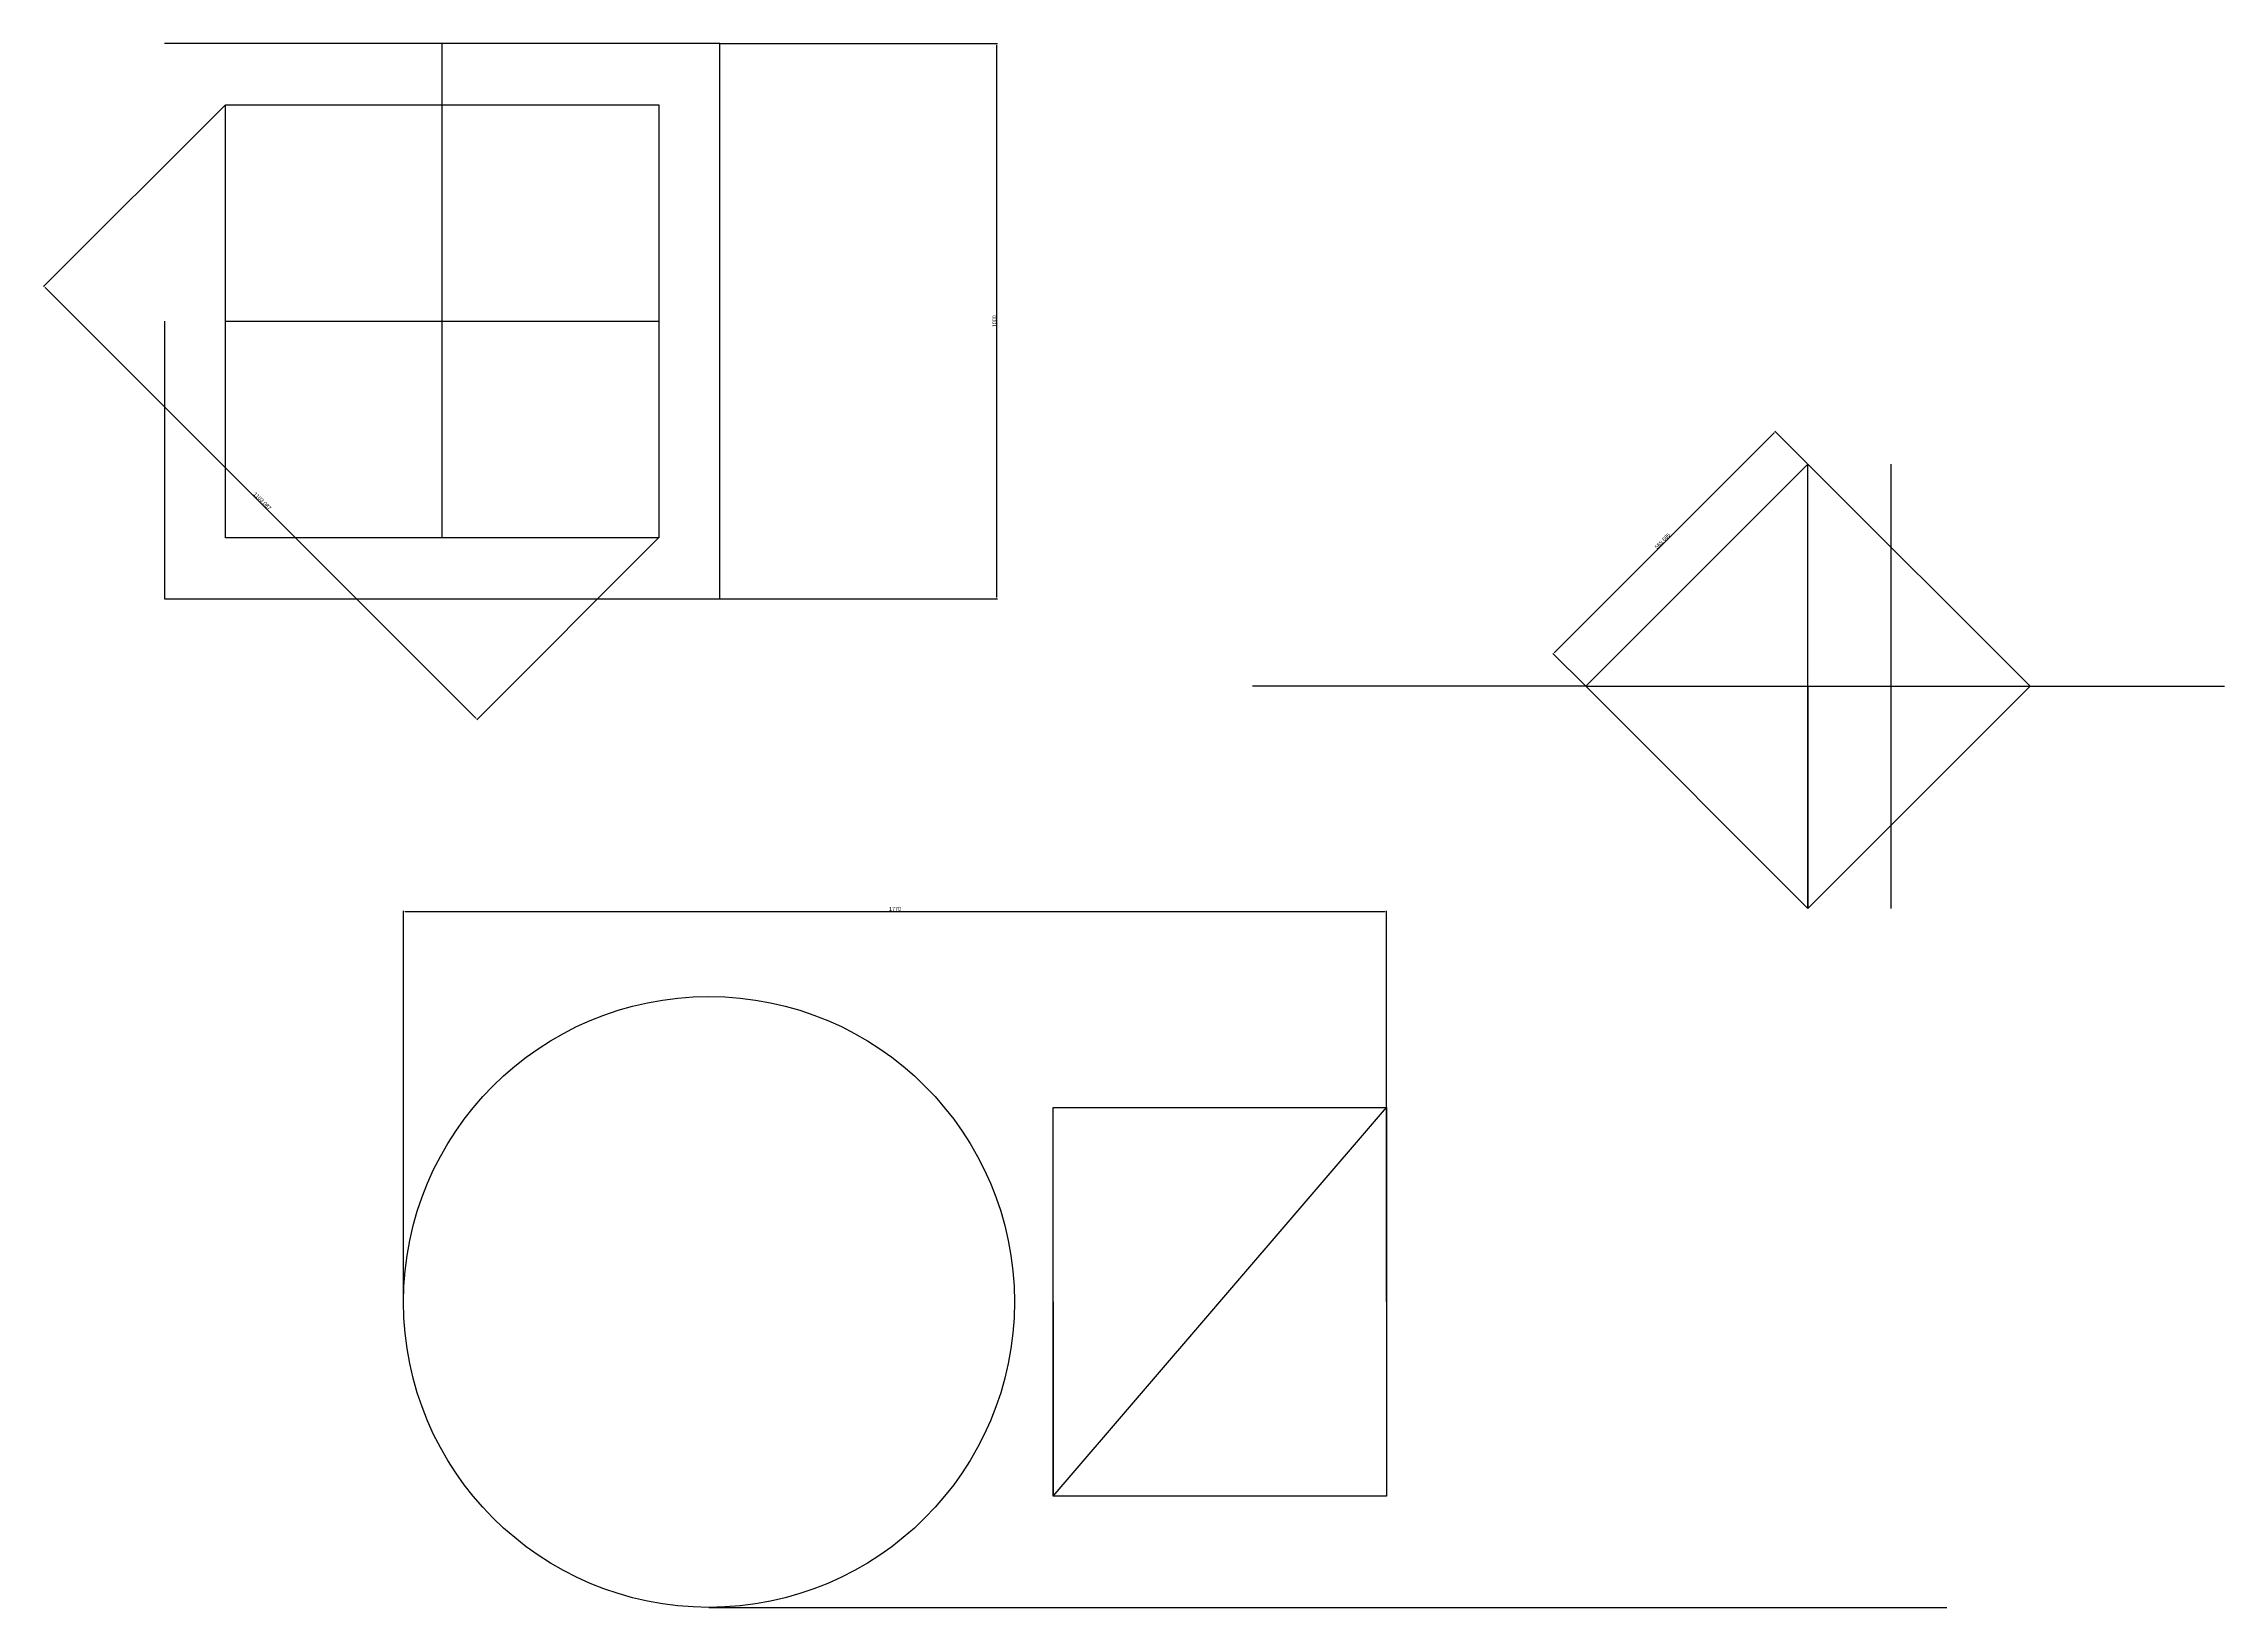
# Model space of a CAD drawing. Header units: millimetres. Extents: x -15418 to 43885, y -27590 to 23052.
# Drawn here: x 8481 to 12408, y 9691 to 12507 of the extents above; entities that cross this region are included whole.
import ezdxf

# ---------------------------------------------------------------- set-up
doc = ezdxf.new("R2010")
doc.units = ezdxf.units.MM
doc.header["$LTSCALE"] = 0.5
doc.layers.get('Defpoints').update_dxf_attribs({"color": 4})
doc.layers.add('Layer4', color=6, linetype='Continuous')
doc.dimstyles.new('ISO-25', dxfattribs={"dimtxt": 7, "dimasz": 3, "dimexe": 1, "dimexo": 1, "dimgap": 1, "dimtad": 1, "dimtoh": 1, "dimdec": 3, "dimdsep": 46, "dimtxsty": 'Standard', "dimcen": 2.5, "dimadec": 0, "dimazin": 0, "dimtfac": 1, "dimtdec": 3, "dimtmove": 0, "dimatfit": 3, "dimfxl": 1, "dimarcsym": 1})

# ---------------------------------------------------------------- blocks, each defined once
blk = doc.blocks.new('*D300')
at = {"layer": 'Defpoints', "color": 0, "transparency": 16777216}
for p in [(8808.7, 12397.3), (9588.7, 11617.3), (9261.9, 11290.5)]:
    blk.add_point(p, dxfattribs=at)
at = {"layer": 'Layer4', "color": 0, "lineweight": -2, "transparency": 16777216}
for p, q in [((8808, 12396.6), (8481.2, 12069.8)), ((8484.1, 12068.4), (9259.8, 11292.6)), ((9588, 11616.6), (9261.2, 11289.8))]:
    blk.add_line(p, q, dxfattribs=at)
at = {"layer": 'Layer4', "color": 0, "transparency": 16777216}
for points in [[(8484.4, 12068.8), (8483.7, 12068), (8481.9, 12070.5)], [(9260.2, 11293), (9259.5, 11292.3), (9261.9, 11290.5)]]:
    blk.add_solid(points, dxfattribs=at)
at = {"layer": 'Layer4', "color": 0, "transparency": 16777216, "insert": (8875.1, 11683.7), "char_height": 7, "attachment_point": 5, "rotation": 315}
blk.add_mtext('1103.087', dxfattribs=at)
blk = doc.blocks.new('*D301')
at = {"layer": 'Defpoints', "color": 0, "transparency": 16777216}
for p in [(9698.7, 12507.3), (10197.7, 12507.3), (9698.7, 11507.3)]:
    blk.add_point(p, dxfattribs=at)
at = {"layer": 'Layer4', "color": 0, "lineweight": -2, "transparency": 16777216}
for p, q in [((9699.7, 12507.3), (10198.7, 12507.3)), ((10197.7, 11510.3), (10197.7, 12504.3)), ((9699.7, 11507.3), (10198.7, 11507.3))]:
    blk.add_line(p, q, dxfattribs=at)
at = {"layer": 'Layer4', "color": 0, "transparency": 16777216}
for points in [[(10197.2, 12504.3), (10198.2, 12504.3), (10197.7, 12507.3)], [(10197.2, 11510.3), (10198.2, 11510.3), (10197.7, 11507.3)]]:
    blk.add_solid(points, dxfattribs=at)
at = {"layer": 'Layer4', "color": 0, "transparency": 16777216, "insert": (10193.2, 12007.3), "char_height": 7, "attachment_point": 5, "rotation": 90}
blk.add_mtext('1000', dxfattribs=at)
blk = doc.blocks.new('*D303')
at = {"layer": 'Defpoints', "color": 0, "transparency": 16777216}
for p in [(11599.5, 11808.6), (11658, 11750.1), (11258, 11350.1)]:
    blk.add_point(p, dxfattribs=at)
at = {"layer": 'Layer4', "color": 0, "lineweight": -2, "transparency": 16777216}
for p, q in [((11201.6, 11410.7), (11597.4, 11806.4)), ((11657.3, 11750.8), (11598.8, 11809.3)), ((11257.3, 11350.8), (11198.8, 11409.3))]:
    blk.add_line(p, q, dxfattribs=at)
at = {"layer": 'Layer4', "color": 0, "transparency": 16777216}
for points in [[(11597, 11806.8), (11597.7, 11806.1), (11599.5, 11808.6)], [(11201.3, 11411), (11202, 11410.3), (11199.5, 11408.6)]]:
    blk.add_solid(points, dxfattribs=at)
at = {"layer": 'Layer4', "color": 0, "transparency": 16777216, "insert": (11396.3, 11611.7), "char_height": 7, "attachment_point": 5, "rotation": 45}
blk.add_mtext('565.685', dxfattribs=at)
blk = doc.blocks.new('*D305')
at = {"layer": 'Defpoints', "color": 0, "transparency": 16777216}
for p in [(10899.3, 10944.5), (9129.3, 10241.3), (10899.3, 10241.3)]:
    blk.add_point(p, dxfattribs=at)
at = {"layer": 'Layer4', "color": 0, "lineweight": -2, "transparency": 16777216}
for p, q in [((9129.3, 10242.3), (9129.3, 10945.5)), ((9132.3, 10944.5), (10896.3, 10944.5)), ((10899.3, 10242.3), (10899.3, 10945.5))]:
    blk.add_line(p, q, dxfattribs=at)
at = {"layer": 'Layer4', "color": 0, "transparency": 16777216}
for points in [[(9132.3, 10945), (9132.3, 10944), (9129.3, 10944.5)], [(10896.3, 10945), (10896.3, 10944), (10899.3, 10944.5)]]:
    blk.add_solid(points, dxfattribs=at)
at = {"layer": 'Layer4', "color": 0, "transparency": 16777216, "insert": (10014.3, 10949), "char_height": 7, "attachment_point": 5}
blk.add_mtext('1770', dxfattribs=at)

msp = doc.modelspace()

# ---------------------------------------------------------------- linework, layer by layer
at = {"layer": 'Layer4', "color": 6, "transparency": 33554661}
for p, q in [((9198.7447, 12507.3186), (8698.7447, 12507.3186)), ((9698.7447, 12507.3186), (9198.7447, 12507.3186)), ((9698.7447, 11507.3186), (9698.7447, 12507.3186)), ((8698.7447, 12007.3186), (8698.7447, 11507.3186)), ((8698.7447, 11507.3186), (9698.7447, 11507.3186))]:
    msp.add_line(p, q, dxfattribs=at)
at = {"layer": 'Layer4', "color": 7, "true_color": 0xffffff, "transparency": 33554661}
for p, q in [((9198.7447, 12007.3186), (9198.7447, 12507.3186)), ((8808.7447, 12397.3186), (9588.7447, 12397.3186)), ((8808.7447, 11617.3186), (8808.7447, 12397.3186)), ((9198.7447, 11617.3186), (9198.7447, 12397.3186)), ((9588.7447, 12397.3186), (9588.7447, 11617.3186)), ((8808.7447, 12007.3186), (9588.7447, 12007.3186)), ((11257.9934, 11350.0779), (11657.9934, 11750.0779)), ((11657.9934, 10950.0779), (11657.9934, 11750.0779)), ((11657.9934, 11750.0779), (12057.9934, 11350.0779)), ((11807.9934, 10950.0779), (11807.9934, 11750.0779)), ((9588.7447, 11617.3186), (8808.7447, 11617.3186)), ((11257.9934, 11350.0779), (10657.9934, 11350.0779)), ((11257.9934, 11350.0779), (12057.9934, 11350.0779)), ((11657.9934, 10950.0779), (11257.9934, 11350.0779)), ((11657.9934, 11350.0779), (11657.9934, 10950.0779)), ((12057.9934, 11350.0779), (11657.9934, 10950.0779)), ((11807.9934, 11350.0779), (12407.9934, 11350.0779)), ((10299.2874, 9891.2768), (10299.2874, 10591.2768)), ((10299.2874, 10591.2768), (10899.2874, 10591.2768)), ((10299.2874, 9891.2768), (10899.2874, 10591.2768)), ((10899.2874, 10591.2768), (10899.2874, 9891.2768)), ((10299.2874, 10241.2768), (10299.2874, 9891.2768)), ((10899.2874, 9891.2768), (10299.2874, 9891.2768)), ((9679.2874, 9691.2768), (11908.0964, 9691.2768))]:
    msp.add_line(p, q, dxfattribs=at)
msp.add_circle((9679.2874, 10241.2768), 550, dxfattribs=at)

# ---------------------------------------------------------------- dimensions: what is measured, and where the dimension line sits
dim = msp.add_linear_dim(base=(10197.7234, 12507.3186), p1=(9698.7447, 11507.3186), p2=(9698.7447, 12507.3186), angle=90, dimstyle='ISO-25', dxfattribs=at)
dim.commit()
dim.dimension.update_dxf_attribs({"geometry": '*D301', "text_midpoint": (10193.2234, 12007.3186)})
for p1, p2, distance, picture, middle in [((8808.7447, 12397.3186), (9588.7447, 11617.3186), -462.1639, '*D300', (8875.1274, 11683.7014)), ((11257.9934, 11350.0779), (11657.9934, 11750.0779), 82.6994, '*D303', (11396.3341, 11611.7372))]:
    dim = msp.add_aligned_dim(p1=p1, p2=p2, distance=distance, dimstyle='ISO-25', dxfattribs=at)
    dim.commit()
    dim.dimension.update_dxf_attribs({"geometry": picture, "text_midpoint": middle})
dim = msp.add_linear_dim(base=(10899.2874, 10944.5052), p1=(9129.2874, 10241.2768), p2=(10899.2874, 10241.2768), dimstyle='ISO-25', dxfattribs=at)
dim.commit()
dim.dimension.update_dxf_attribs({"geometry": '*D305', "text_midpoint": (10014.2874, 10949.0052)})

doc.saveas('drawing.dxf')
